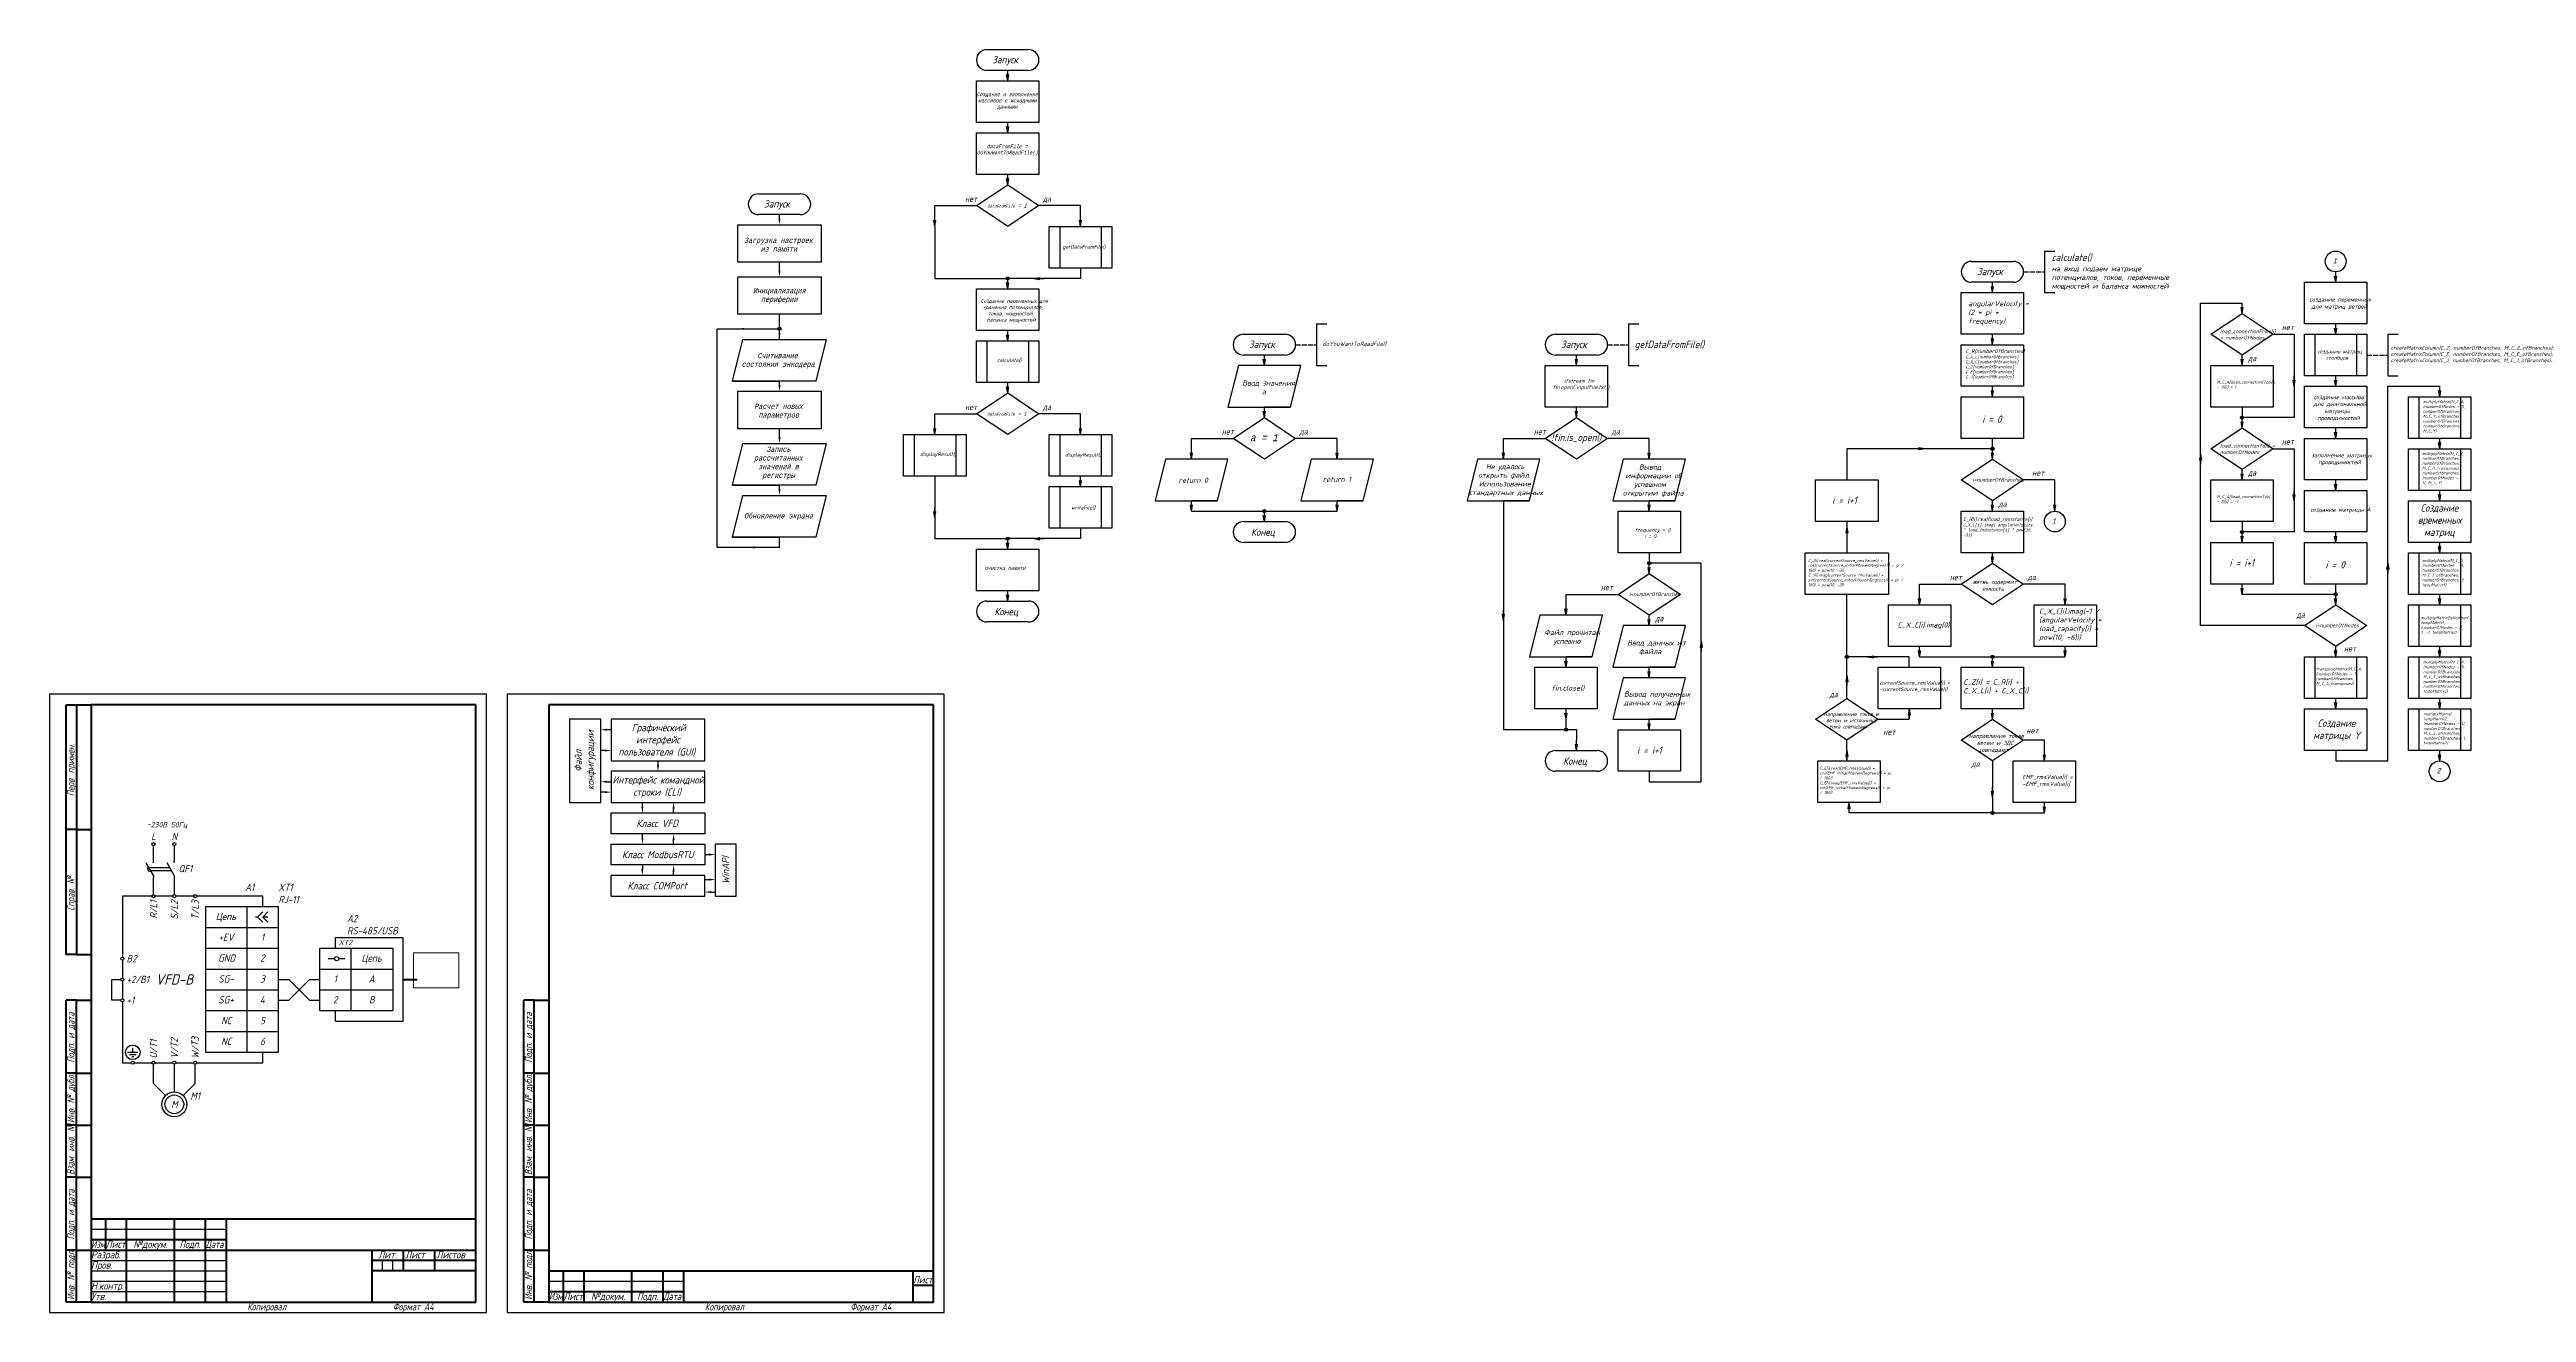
# Model space of a CAD drawing. Header units: millimetres. Extents: x 0 to 1191, y 0 to 607.
import ezdxf
from ezdxf.enums import TextEntityAlignment as Align

# ---------------------------------------------------------------- set-up
doc = ezdxf.new("R2010")
doc.units = ezdxf.units.MM
doc.linetypes.add('ACAD_ISO02W100', pattern=[15, 12, -3])
doc.layers.add('Непечатный слой', color=6, linetype='Continuous', lineweight=30, plot=False)
for name, color, linetype, lineweight in [('Основные', 7, 'Continuous', 80), ('С_надписи', 7, 'Continuous', 30), ('С_обычная', 7, 'Continuous', 30), ('С_Штриховые', 7, 'ACAD_ISO02W100', 30), ('Тонкие', 5, 'Continuous', 30)]:
    doc.layers.add(name, color=color, linetype=linetype, lineweight=lineweight)
doc.styles.add('Гост', font='isocpeur.ttf', dxfattribs={"width": 0.9, "oblique": 15})
picture_1 = doc.add_image_def('image1.jpg', size_in_pixel=(257, 198))

msp = doc.modelspace()

# ---------------------------------------------------------------- texts
at = {"layer": 'С_обычная', "style": 'Гост'}
for s, width, gutter_width, heights, insert, char_height, attachment_point in [('\\pi1.94016;{\\fConsolas|b0|i0|c204|p49;\\H0.72x;Создание и заполнение \\P\\pi2.70453;массивов с исходными \\P\\pi11.74592;данными}', 33.423, 17.5, [15.3], (443.7, 586.2), 2.5, 1), ('\\pi6.82559;{\\fConsolas|b0|i0|c204|p49;dataFromFile = \\P\\pi2.03249;doYouWantToReadFile()}', 33.423, 17.5, [15.3], (443.7, 561.2), 1.8, 1), ('\\pi1.68911;{\\fConsolas|b0|i0|c204|p49;нет}', 9.28, 17.5, [0], (438.4, 536.1), 2.5, 1), ('\\pi3.28162;{\\fConsolas|b0|i0|c204|p49;\\H0.79167x;dataFromFile\\H1.26315x; = 1}', 26.044, 17.5, [11.2], (447.5, 532.7), 1.8, 1), ('\\pi2.5817;{\\fConsolas|b0|i0|c204|p49;да}', 9.28, 17.5, [0], (475, 536.2), 2.5, 1), ('\\pi1.74594;{\\fConsolas|b0|i0|c204|p49;Загрузка настроек \\P\\pi9.7323;из памяти}', 36.835, 17, [15.5], (332.1, 516.4), 2.5, 1), ('\\pi13.38011;{\\fConsolas|b0|i0|c204|p49;1}', 28.917, 17.5, [8.38], (1084.2, 506.6), 2.5, 1), ('\\pi5.73338;{\\fConsolas|b0|i0|c204|p49;Инициализация \\P\\pi9.62005;периферии}', 36.835, 17, [15.5], (332.4, 492.2), 2.5, 1), ('\\pi1.68911;{\\fConsolas|b0|i0|c204|p49;нет}', 9.28, 17.5, [0], (1071.4, 474.5), 2.5, 1), ('\\pi8.56307;{\\fConsolas|b0|i0|c204|p49;Считывание \\P\\pi0.98435;состояния энкодера}', 36.835, 17, [15.5], (331.7, 461), 2.5, 1), ('\\pi2.5817;{\\fConsolas|b0|i0|c204|p49;да}', 9.28, 17.5, [0], (1054.4, 459.6), 2.5, 1), ('\\pi1.23952;Ввод значения \\P\\pi10.73375;а', 23.286, 17.5, [0], (572.1, 447.8), 2.5, 1), ('\\pi6.64061;{\\fConsolas|b0|i0|c204|p49;Расчет новых \\P\\pi8.69079;параметров}', 36.835, 17, [15.5], (332.1, 436.6), 2.5, 1), ('\\pi1.68911;{\\fConsolas|b0|i0|c204|p49;нет}', 9.28, 17.5, [0], (438.4, 436.1), 2.5, 1), ('\\pi3.28162;{\\fConsolas|b0|i0|c204|p49;\\H0.79167x;dataFromFile\\H1.26315x; = 1}', 26.044, 17.5, [11.2], (447.5, 432.7), 1.8, 1), ('\\pi2.5817;{\\fConsolas|b0|i0|c204|p49;да}', 9.28, 17.5, [0], (475, 436.2), 2.5, 1), ('\\pi1.68911;{\\fConsolas|b0|i0|c204|p49;нет}', 9.28, 17.5, [0], (561.8, 424.3), 2.5, 1), ('\\pi6.0757;{\\fConsolas|b0|i0|c204|p49;а = 1}', 26.044, 17.5, [11.2], (571, 422.1), 3.5, 1), ('\\pi2.5817;{\\fConsolas|b0|i0|c204|p49;да}', 9.28, 17.5, [0], (598.4, 424.4), 2.5, 1), ('\\pi1.68911;{\\fConsolas|b0|i0|c204|p49;нет}', 9.28, 17.5, [0], (711.8, 424.3), 2.5, 1), ('\\pi2.5817;{\\fConsolas|b0|i0|c204|p49;да}', 9.28, 17.5, [0], (748.4, 424.4), 2.5, 1), ('\\pi1.68911;{\\fConsolas|b0|i0|c204|p49;нет}', 9.28, 17.5, [0], (1071.4, 419.5), 2.5, 1), ('\\pi12.44764;{\\fConsolas|b0|i0|c204|p49;Запись \\P\\pi6.6103;рассчитанных \\P\\pi8.56838;значений в \\P\\pi10.50519;регистры}', 36.835, 17, [18.4], (332.1, 416), 2.5, 1), ('\\pi7.02054; Не удалось \\P\\pi5.10804;открыть файл. \\P\\pi5.38929;Использование \\P\\pi0.72054;стандартных данных', 31.586, 17.5, [0], (681.7, 407.7), 2.5, 1), ('\\pi9.19123;Вывод \\P\\pi2.66537;информации об \\P\\pi6.82873;успешном \\P\\pi1.42873;открытии файла', 26.927, 17.5, [0], (754.9, 407.5), 2.5, 1), ('\\pi5.68327;return 0', 23.286, 17.5, [0], (537.1, 401.1), 2.5, 1), ('return 1', 23.286, 17.5, [0], (612.1, 401.5), 2.5, 1), ('\\pi1.68911;{\\fConsolas|b0|i0|c204|p49;нет}', 9.28, 17.5, [0], (951.4, 404.5), 2.5, 1), ('\\pi2.5817;{\\fConsolas|b0|i0|c204|p49;да}', 9.28, 17.5, [0], (1054.4, 404.6), 2.5, 1), ('\\pi1.75797;{\\fConsolas|b0|i0|c204|p49;Обновление экрана}', 36.835, 17, [15.5], (332.1, 384), 2.5, 1), ('\\pi2.5817;{\\fConsolas|b0|i0|c204|p49;да}', 9.28, 17.5, [0], (934.4, 389.6), 2.5, 1), ('\\pi13.38011;{\\fConsolas|b0|i0|c204|p49;1}', 28.917, 17.5, [8.38], (949.2, 381.6), 2.5, 1), ('{\\fConsolas|b0|i0|c204|p49;очистка памяти}', 33.423, 17.5, [15.3], (449.5, 358.6), 1.8, 1), ('{\\fConsolas|b0|i0|c204|p49;нет}', 9.28, 17.5, [0], (751.6, 349.5), 2.5, 3), ('\\pi1.68911;{\\fConsolas|b0|i0|c204|p49;нет}', 9.28, 17.5, [0], (911.8, 354.3), 2.5, 1), ('\\pi2.5817;{\\fConsolas|b0|i0|c204|p49;да}', 9.28, 17.5, [0], (948.4, 354.4), 2.5, 1), ('\\pi2.5817;{\\fConsolas|b0|i0|c204|p49;да}', 9.28, 17.5, [0], (769.4, 334.6), 2.5, 1), ('\\pi2.5817;{\\fConsolas|b0|i0|c204|p49;да}', 9.28, 17.5, [0], (1077.7, 336.4), 2.5, 1), ('\\pi3.98304; Файл прочитан \\P\\pi10.05804;успешно', 31.586, 17.5, [0], (712.9, 328), 2.5, 1), ('\\pi3.81429; Ввод данных из \\P\\pi11.19506;файла', 31.586, 17.5, [0], (752.9, 323), 2.5, 1), ('\\pi1.68911;{\\fConsolas|b0|i0|c204|p49;нет}', 9.28, 17.5, [0], (1101.3, 320.1), 2.5, 1), ('\\pi2.07054; Вывод полученных \\P\\pi3.64554;данных на экран', 31.586, 17.5, [0], (753.1, 298.4), 2.5, 1), ('\\pi2.5817;{\\fConsolas|b0|i0|c204|p49;да}', 9.28, 17.5, [0], (853.2, 298.1), 2.5, 1), ('\\pi9.90359;Графический \\P\\pi11.95109;интерфейс \\P\\pi3.47795;пользователя (GUI)', 45, 17.5, [0], (270, 275), 3.5, 4), ('\\pi1.68911;{\\fConsolas|b0|i0|c204|p49;нет}', 9.28, 17.5, [0], (879.8, 280), 2.5, 1), ('\\pi1.68911;{\\fConsolas|b0|i0|c204|p49;нет}', 9.28, 17.5, [0], (948.6, 280.7), 2.5, 1), ('\\pi2.5817;{\\fConsolas|b0|i0|c204|p49;да}', 9.28, 17.5, [0], (921.4, 264.7), 2.5, 1), ('\\pi0.61109;Интерфейс командной \\P\\pi10.6442;строки (CLI)', 45, 17.5, [0], (270, 252.5), 3.5, 4), ('\\pi13.3779;{\\fConsolas|b0|i0|c204|p49;2}', 28.917, 17.5, [8.38], (1134.2, 261.6), 2.5, 1), ('\\A1;~230В 50Гц', 27.507, 17.5, [3.94], (46.8, 235.6), 2.5, 1), ('L', 11, 17.5, [0], (50, 227), 3.5, 8), ('N', 11, 17.5, [0], (60, 227), 3.5, 8), ('\\pi12.10859;Класс VFD', 45, 17.5, [0], (270, 235), 3.5, 4), ('\\A1;QF1', 4.844, 17.5, [4.06], (62, 215), 3.5, 1), ('\\pi5.17859;Класс ModbusRTU', 45, 17.5, [0], (270, 220), 3.5, 4), ('A1', 23, 17.5, [0], (94, 206), 3.5, 1), ('XT1\\PRJ-11', 42, 17.5, [0], (110, 206), 3.5, 1), ('\\pi7.85609;Класс COMPort', 45, 17.5, [0], (270, 205), 3.5, 4), ('\\A1;\\pi5.11246;Цепь', 20.17, 17.5, [6.18], (74.8, 192), 3.5, 1), ('A2\\PRS-485/USB', 23, 17.5, [0], (143, 191), 3.5, 1), ('\\A1;\\pi6.22359;+EV', 20, 17.5, [6.18], (75, 182), 3.5, 1), ('\\A1;\\pi6.55859;1', 15, 17.5, [6.18], (95, 182), 3.5, 1), ('\\A1;XT2', 7.5, 17.5, [5], (139, 179), 2.5, 1), ('B2', 11.11, 17.5, [4.82], (37, 170), 3.5, 4), ('\\A1;\\pi6.06609;GND', 20, 17.5, [6.18], (75, 172), 3.5, 1), ('\\A1;\\pi6.24359;2', 15, 17.5, [6.18], (95, 172), 3.5, 1), ('\\A1;\\pi5.11246;Цепь', 20.17, 17.5, [6.18], (144.8, 172), 3.5, 1), ('+2/B1', 11.11, 17.5, [4.82], (37, 160), 3.5, 4), ('VFD-B', 42, 17.5, [0], (51, 160), 5, 4), ('\\A1;\\pi6.22359;SG-', 20, 17.5, [6.18], (75, 162), 3.5, 1), ('\\A1;\\pi6.24359;3', 15, 17.5, [6.18], (95, 162), 3.5, 1), ('\\A1;\\pi6.55859;1', 15, 17.5, [6.18], (130, 162), 3.5, 1), ('\\A1;\\pi8.42859;A', 20, 17.5, [6.18], (145, 162), 3.5, 1), ('+1', 11.11, 17.5, [4.82], (37, 150), 3.5, 4), ('\\A1;\\pi6.22359;SG+', 20, 17.5, [6.18], (75, 152), 3.5, 1), ('\\A1;\\pi6.08609;4', 15, 17.5, [6.18], (95, 152), 3.5, 1), ('\\A1;\\pi6.24359;2', 15, 17.5, [6.18], (130, 152), 3.5, 1), ('\\A1;\\pi8.58609;B', 20, 17.5, [6.18], (145, 152), 3.5, 1), ('\\A1;\\pi7.48359;NC', 20, 17.5, [6.18], (75, 142), 3.5, 1), ('\\A1;\\pi7.48359;NC', 20, 17.5, [6.18], (75, 132), 3.5, 1), ('\\A1;\\pi6.24359;5', 15, 17.5, [6.18], (95, 142), 3.5, 1), ('\\A1;\\pi6.24359;6', 15, 17.5, [6.18], (95, 132), 3.5, 1), ('М1', 10, 17.5, [0], (70, 104), 3.5, 5)]:
    msp.add_mtext_dynamic_manual_height_columns(s, width=width, gutter_width=gutter_width, heights=heights, dxfattribs=dict(at, insert=insert, char_height=char_height, attachment_point=attachment_point))
at = {"layer": 'С_обычная', "attachment_point": 1, "style": 'Гост'}
for s, insert, char_height, width in [('getDataFromFile()', (486.9, 512.9), 1.8, 18.399), ('на вход подаем матрице потенциалов, токов, переменные мощностей и баланса можностей ', (962.5, 502.8), 2.5, 51.701), ('calculate()', (962.5, 508.7), 3.5, 342.417), ('\\pi1.45339;Создание переменных для \\P\\pi2.58738;хранения потенциалов, \\P\\pi4.97688;токов, мощностей, \\P\\pi4.40988;баланса мощностей', (446.2, 486.9), 1.8, 29.228), ('angularVelocity = (2 * pi * frequency)', (922.4, 486), 2.5, 26.249), ('\\pi0.89705;создание переменных \\P\\pi1.75205;для матриц ветвей', (1085.6, 487.7), 2, 26), ('doYouWantToReadFile()', (612, 466.4), 1.979, 26.61), ('getDataFromFile()', (762, 466.9), 3.5, 35.777), ('load_connectionFrom[i] < numberOfNodes', (1043.4, 472.3), 1.8, 22.09), ('createMatrixColumn(C_Z, numberOfBranches, M_C_Z_ofBranches);\\PcreateMatrixColumn(C_E, numberOfBranches, M_C_E_ofBranches);\\PcreateMatrixColumn(C_J, numberOfBranches, M_C_J_ofBranches);', (1125.5, 464.4), 1.8, 74.656), ('calculate()', (455.5, 458.5), 1.8, 27), ('C_R[numberOfBranches]\\P{\\fConsolas|b0|i0|c204|p49;\\H0.79167x;C_X_L[numberOfBranches]}\\P{\\fConsolas|b0|i0|c204|p49;\\H0.79167x;C_X_C[numberOfBranches]}\\P{\\fConsolas|b0|i0|c204|p49;\\H0.79167x;C_Z[numberOfBranches]}\\P{\\fConsolas|b0|i0|c204|p49;\\H0.79167x;C_E[numberOfBranches]\\PC_J[numberOfBranches]}', (921.1, 462.8), 1.8, 34.321), ('\\pi0.33204;создание матриц \\P\\pi4.42253;столбцов', (1090, 462.6), 1.8, 18.399), ('\\pi7.00785;ifstream fin\\P\\pi1.55673;fin.open("inputFile.txt")', (721.1, 448.5), 1.8, 26), ('M_C_A[(load_connectionFrom[i] - 1)][i] = 1', (1041.8, 447.7), 1.4, 22), ('\\pi8.27859;i = 0', (920.8, 431), 3.5, 26), ('\\pi2.87705;создание массива \\P\\pi2.74205;для диагональной \\P\\pi8.04244;матрицы \\P\\pi4.54205;проводимостей', (1085.6, 440.8), 2, 26), ('multiplyMatrix(M_C_A, (numberOfNodes - 1), numberOfBranches, M_C_Y_ofBranches, numberOfBranches, numberOfBranches, M_C_Y)', (1141, 438.3), 1.4, 19.564), ('!fin.is_open()', (721.9, 422.2), 3.5, 25.889), ('load_connectionTo[i] < numberOfNodes', (1043.4, 417.3), 1.8, 22.09), ('displayResult()', (418.5, 413.3), 1.8, 25), ('displayResult()', (488.2, 413), 1.8, 25), ('\\pi1.15744;заполнение матрицы \\P\\pi4.54205;проводимостей', (1086.1, 412.9), 2, 26), ('multiplyMatrix(M_C_Y, numberOfBranches, numberOfBranches, M_C_A_transposed, numberOfBranches, (numberOfNodes - 1), M_C_Y)', (1140.6, 413.4), 1.4, 16), ('i<numberOfBranches', (924.4, 401), 1.8, 25.889), ('writeFile()', (491.1, 387.6), 1.8, 86.287), ('\\pi7.01859;i = i+1', (849.9, 392), 3.5, 26), ('C_R[i].real(load_resistance[i]\\P{\\fConsolas|b0|i0|c204|p49;\\H0.79167x;C_X_L[i].imag( angularVelocity * load_inductance[i] * pow(10, -3))}', (919.9, 382.1), 1.8, 28.718), ('M_C_A[(load_connectionTo[i] - 1)][i] = -1', (1041.8, 392.7), 1.4, 22), ('\\pi1.07705;создание матрицы А', (1085.8, 386.7), 2, 26), ('\\pi3.94734;Создание \\P\\pi2.60859;временных \\P\\pi5.58426;матриц', (1135.9, 388.3), 3.5, 26), ('\\pi5.95485;frequency = 0\\P\\pi10.57185;i = 0', (756.1, 376.9), 1.8, 26), ('C_J[i].real(currentSource_rmsValue[i] * cos(currentSource_initialPhaseInDegrees[i] * pi / 180) * pow(10, -3))\\PC_J[i].imag(currentSource_rmsValue[i] * sin(currentSource_initialPhaseInDegrees[i] * pi / 180) * pow(10, -3))', (845.4, 362), 1.4, 39.587), ('\\pi7.01859;i = i+1', (1040.9, 362), 3.5, 26), ('\\pi8.27859;i = 0', (1085.8, 361), 3.5, 26), ('multiplyMatrix(M_C_A, (numberOfNodes - 1), numberOfBranches, M_C_J_ofBranches, numberOfBranches, 1, tempMatrix1)', (1140.6, 362), 1.4, 21), ('i<numberOfBranches', (759.4, 346), 1.8, 25.889), ('\\pi3.67677;ветвь содержит \\P\\pi8.34715;емкость', (920.9, 352.1), 2, 25.889), ('C_X_C[i].imag(-1 / (angularVelocity * load_capacity[i] * pow(10, -6)))', (956.4, 338.2), 2.5, 34), ('multiplyMatrixByNumber( tempMatrix1, (numberOfNodes - 1), 1, -1, tempMatrix1)', (1140, 334.5), 1.4, 17), ('C_X_C[i].imag(0)', (888.4, 331.6), 2.5, 34.172), ('i<numberOfNodes', (1089.4, 331), 1.8, 25.889), ('transposeMatrix(M_C_A, (numberOfNodes - 1), numberOfBranches, M_C_A_transposed)', (1089.6, 309.9), 1.4, 28), ('multiplyMatrix(M_C_A, (numberOfNodes - 1), numberOfBranches, M_C_Y_ofBranches, numberOfBranches, numberOfBranches, tempMatrix2)', (1141.1, 313.2), 1.4, 20), ('fin.close()', (722, 301.3), 2.5, 14.831), ('currentSource_rmsValue[i] = -currentSource_rmsValue[i]', (879.7, 303.4), 1.8, 29), ('C_Z[i] = C_R[i] + C_X_L[i] + C_X_C[i]', (920, 304.2), 2.5, 31.828), ('\\pi1.93056;направление токов в \\P\\pi3.06456;ветви и источника \\P\\pi4.52256;тока совпадает', (851, 288.4), 1.8, 25.889), ('multiplyMatrix( tempMatrix2, (numberOfNodes - 1), numberOfBranches, M_C_E_ofBranches, numberOfBranches, 1, tempMatrix2)', (1141.2, 288.3), 1.4, 20), ('\\pi1.78677;направление токав \\P\\pi5.65677;ветви и ЭДС \\P\\pi6.78177;совпадают', (920.9, 278), 2, 25.889), ('\\pi3.94734;Создание \\P\\pi1.82109;матрицы Y', (1086.4, 284.9), 3.5, 26), ('\\pi7.01859;i = i+1', (756.1, 271.9), 3.5, 26), ('C_E[i].real(EMF_rmsValue[i] * cos(EMF_initialPhaseInDegrees[i] * pi / 180))\\PC_E[i].imag(EMF_rmsValue[i] * sin(EMF_initialPhaseInDegrees[i] * pi / 180))', (850.9, 262.2), 1.4, 29.21), ('EMF_rmsValue[i] = -EMF_rmsValue[i]', (948.4, 258.3), 2, 23)]:
    msp.add_mtext(s, dxfattribs=dict(at, insert=insert, char_height=char_height, width=width))
at = {"layer": 'С_обычная', "char_height": 3.5, "rotation": 90, "style": 'Гост'}
for s, width, heights, insert, attachment_point in [('\\pi14.80609;Файл \\P\\pi6.03298;конфигурации', 40, [0], (257.5, 245), 4), ('\\pi5.88859;WinAPI', 25, [4], (325, 200), 4), ('R/L1', 13.413, [4.24], (50, 198), 6), ('S/L2', 15.796, [4.63], (60, 198), 6), ('T/L3', 14.788, [5.6], (70, 198), 6), ('U/T1', 18.648, [5.25], (50, 122), 4), ('V/T2', 14.096, [4.38], (60, 122), 4), ('W/T3', 18.697, [5.4], (70, 122), 4)]:
    msp.add_mtext_dynamic_manual_height_columns(s, width=width, gutter_width=17.5, heights=heights, dxfattribs=dict(at, insert=insert, attachment_point=attachment_point))

# ---------------------------------------------------------------- blocks, each defined once
blk = doc.blocks.new('A$C6D8C3B8E')
at = {"layer": 'С_обычная'}
for p, q in [((-1.7, -1.9), (3.3, -1.9)), ((-0.7, -2.9), (2.3, -2.9)), ((0.3, -3.9), (1.3, -3.9)), ((0.8, -1.9), (0.8, -0.9))]:
    blk.add_line(p, q, dxfattribs=at)
blk = doc.blocks.new('A$C360508CC')
at = {"layer": 'С_обычная'}
for p, q in [((-4.2, 4.2), (-10, 10)), ((0, 6), (0, 10)), ((4.2, 4.2), (10, 10))]:
    blk.add_line(p, q, dxfattribs=at)
for radius in [6, 4.5]:
    blk.add_circle((0, 0), radius, dxfattribs=at)
at = {"layer": 'С_обычная', "insert": (0, 0), "char_height": 3.5, "attachment_point": 5, "style": 'Гост'}
blk.add_mtext_dynamic_manual_height_columns('М', width=10, gutter_width=17.5, heights=[0], dxfattribs=at)
blk = doc.blocks.new('A$C77B34E51')
at = {"layer": 'С_обычная'}
for p, q in [((-5.5, 6.2), (-8, 8.7)), ((-8, 6.2), (-5.5, 6.2)), ((-5.5, 6.2), (-8, 3.7)), ((-3, 6.2), (-5.5, 8.7)), ((-3, 6.2), (-5.5, 3.7)), ((-3, 6.2), (-2, 6.2))]:
    blk.add_line(p, q, dxfattribs=at)
blk = doc.blocks.new('A$C0D3E3688')
at = {"layer": 'С_надписи'}
for p, q in [((0, 0), (-1, 0)), ((0, 0), (6, 3.5)), ((6, 0), (7, 0))]:
    blk.add_line(p, q, dxfattribs=at)
at = {"layer": 'С_обычная'}
for p, q in [((3.3, 3), (1.8, 2.2)), ((2.3, 1.3), (1.8, 2.2)), ((3.8, 2.2), (3.3, 3))]:
    blk.add_line(p, q, dxfattribs=at)
blk = doc.blocks.new('A$C5C6606D4')
at = {"layer": 'С_надписи'}
for p, q in [((5.7, -8.5), (2.3, -2.5)), ((5.7, -2.5), (5.7, -1.5)), ((5.7, -8.5), (5.7, -9.5))]:
    blk.add_line(p, q, dxfattribs=at)
blk = doc.blocks.new('A$C273A7A82')
at = {"layer": 'С_обычная'}
for p, q in [((-11.5, 1.2), (-1.5, 1.2)), ((-10.6, -0.3), (-0.6, -0.3))]:
    blk.add_line(p, q, dxfattribs=at)
at = {"layer": 'С_обычная', "rotation": 89.99999999999999}
blk.add_blockref('A$C0D3E3688', (-9.3, -2.6), dxfattribs=at)
at = {"layer": 'С_обычная'}
blk.add_blockref('A$C5C6606D4', (-5.1, 5.9), dxfattribs=at)
blk = doc.blocks.new('A$C6D5642A2')
at = {"layer": 'С_обычная'}
for p, q in [((9.1, -0.8), (29.1, -0.8)), ((29.1, -10.8), (9.1, -10.8))]:
    blk.add_line(p, q, dxfattribs=at)
for centre, start, end in [((9.1, -5.8), 90, 270), ((29.1, -5.8), 270, 90)]:
    blk.add_arc(centre, 5, start, end, dxfattribs=at)
at = {"layer": 'С_обычная', "insert": (11.7, -3.9), "char_height": 3.5, "attachment_point": 1, "style": 'Гост'}
blk.add_mtext_dynamic_manual_height_columns('Запуск', width=20.421, gutter_width=17.5, heights=[0], dxfattribs=at)
blk = doc.blocks.new('A$C301616EB')
at = {"layer": 'С_обычная'}
for q in [(-1.2, 0.9), (-0.7, 2.9), (-0.2, 0.9)]:
    blk.add_line((-0.7, -2.1), q, dxfattribs=at)
blk = doc.blocks.new('A$C3A9E5FC9')
at = {"layer": 'С_обычная'}
for p, q in [((-5.3, 2), (24.7, 2)), ((-5.3, -18), (-5.3, 2)), ((24.7, 2), (24.7, -18)), ((24.7, -18), (-5.3, -18))]:
    blk.add_line(p, q, dxfattribs=at)
blk = doc.blocks.new('A$C25193436')
at = {"layer": 'С_обычная'}
for p, q in [((-5.9, -9.1), (9.1, 0.9)), ((9.1, 0.9), (24.1, -9.1)), ((9.1, -19.1), (-5.9, -9.1)), ((24.1, -9.1), (9.1, -19.1))]:
    blk.add_line(p, q, dxfattribs=at)
blk = doc.blocks.new('A$C1D8400E9')
at = {"layer": 'С_обычная'}
for p, q in [((-18, -0.8), (12, -0.8)), ((-18, -20.8), (-18, -0.8)), ((-13, -0.8), (-13, -20.8)), ((7, -0.8), (7, -20.8)), ((12, -0.8), (12, -20.8)), ((12, -20.8), (-18, -20.8))]:
    blk.add_line(p, q, dxfattribs=at)
blk = doc.blocks.new('A$C35075AA8')
at = {"layer": 'С_обычная'}
h = blk.add_hatch(color=256, dxfattribs=at)
h.dxf.hatch_style = 1
h.paths.add_polyline_path([(0.5, 0.5, 1), (-1, 0.5, 1)])
blk.add_circle((-0.2, 0.5), 0.75, dxfattribs=at)
blk = doc.blocks.new('A$C07AE3D43')
at = {"layer": 'С_обычная'}
for p, q in [((-8.6, 6.6), (11.4, 6.6)), ((11.4, -3.4), (-8.6, -3.4))]:
    blk.add_line(p, q, dxfattribs=at)
for centre, start, end in [((-8.6, 1.6), 90, 270), ((11.4, 1.6), 270, 90)]:
    blk.add_arc(centre, 5, start, end, dxfattribs=at)
at = {"layer": 'С_обычная', "insert": (-5, 3.3), "char_height": 3.5, "attachment_point": 1, "style": 'Гост'}
blk.add_mtext_dynamic_manual_height_columns('Конец', width=20.421, gutter_width=17.5, heights=[0], dxfattribs=at)
blk = doc.blocks.new('A$C01BF3BAD')
at = {"layer": 'С_обычная'}
for p, q in [((4.6, 8.5), (4.6, -11.5)), ((4.6, 8.5), (9.6, 8.5)), ((4.6, -11.5), (9.6, -11.5))]:
    blk.add_line(p, q, dxfattribs=at)
at = {"layer": 'С_Штриховые', "ltscale": 0.2}
blk.add_line((-5.4, -1.5), (4.6, -1.5), dxfattribs=at)
blk = doc.blocks.new('A$C44592F95')
at = {"layer": 'С_обычная'}
for p, q in [((-17, 14.7), (-22, -5.3)), ((13, 14.7), (-17, 14.7)), ((13, 14.7), (-4.5, 14.7)), ((8, -5.3), (13, 14.7)), ((-22, -5.3), (8, -5.3)), ((8, -5.3), (-4.5, -5.3))]:
    blk.add_line(p, q, dxfattribs=at)
blk = doc.blocks.new('A$C3D8342BB')
at = {"layer": 'С_обычная'}
for p, q in [((-6.8, -17.9), (-1.8, 2.1)), ((-1.8, 2.1), (38.2, 2.1)), ((-1.8, 2.1), (15.7, 2.1)), ((38.2, 2.1), (33.2, -17.9)), ((33.2, -17.9), (-6.8, -17.9)), ((-6.8, -17.9), (15.7, -17.9))]:
    blk.add_line(p, q, dxfattribs=at)
blk = doc.blocks.new('Рамка А4 Форма 2')
at = {"layer": 'Непечатный слой'}
for p, q in [((210, 297), (0, 297)), ((0, 297), (0, 0)), ((210, 0), (210, 297)), ((0, 0), (210, 0))]:
    blk.add_line(p, q, dxfattribs=at)
at = {"layer": 'Основные'}
for p, q in [((8, 292), (13, 292)), ((8, 232), (8, 292)), ((13, 292), (20, 292)), ((13, 292), (13, 232)), ((205, 292), (20, 292)), ((20, 292), (20, 5)), ((205, 5), (205, 292)), ((13, 232), (8, 232)), ((8, 172), (8, 232)), ((13, 232), (13, 172)), ((13, 232), (20, 232)), ((13, 172), (8, 172)), ((13, 172), (20, 172)), ((13, 150), (8, 150)), ((8, 115), (8, 150)), ((13, 115), (13, 150)), ((13, 150), (20, 150)), ((13, 115), (8, 115)), ((8, 90), (8, 115)), ((13, 90), (13, 115)), ((13, 115), (20, 115)), ((13, 90), (8, 90)), ((8, 65), (8, 90)), ((13, 65), (13, 90)), ((13, 90), (20, 90)), ((13, 65), (8, 65)), ((8, 30), (8, 65)), ((13, 30), (13, 65)), ((13, 65), (20, 65)), ((20, 45), (205, 45)), ((27, 30), (27, 45)), ((37, 5), (37, 45)), ((60, 5), (60, 45)), ((75, 5), (75, 45)), ((85, 5), (85, 45)), ((13, 30), (8, 30)), ((8, 5), (8, 30)), ((13, 5), (13, 30)), ((13, 30), (20, 30)), ((20, 35), (85, 35)), ((20, 30), (85, 30)), ((85, 30), (205, 30)), ((155, 30), (155, 5)), ((205, 25), (155, 25)), ((170, 30), (170, 20)), ((185, 30), (185, 20)), ((205, 20), (155, 20)), ((13, 5), (8, 5)), ((20, 5), (13, 5)), ((20, 5), (205, 5))]:
    blk.add_line(p, q, dxfattribs=at)
at = {"layer": 'Тонкие'}
for p, q in [((20, 40), (85, 40)), ((20, 25), (85, 25)), ((160, 20), (160, 25)), ((165, 20), (165, 25)), ((20, 20), (85, 20)), ((20, 15), (85, 15)), ((20, 10), (85, 10))]:
    blk.add_line(p, q, dxfattribs=at)
at = {"layer": 'Основные', "style": 'Гост', "oblique": 15, "width": 0.8}
for s, p in [('Перв. примен.', (12, 248)), ('Справ. №', (12, 193)), ('Подп. и дата', (12, 120)), ('Инв. № дубл.', (12, 91)), ('Взам. инв. №', (12, 66)), ('Подп. и дата', (12, 35)), ('Инв. № подл.', (12, 6))]:
    blk.add_text(s, height=3.5, rotation=90, dxfattribs=at).set_placement(p)
at = {"layer": 'Основные', "style": 'Гост', "oblique": 15}
for s, width, p in [('Изм.', 0.7, (20, 31)), ('Разраб.', 0.9, (20, 26)), ('Пров.', 0.9, (20, 21)), ('Лист', 0.9, (27, 31)), ('Дата', 0.8, (75, 31)), ('Лист', 0.9, (171, 26)), ('Листов', 0.9, (186, 26)), ('Н.контр.', 0.9, (20, 11)), ('Утв.', 0.9, (20, 6)), ('Копировал', 0.8, (95, 1)), ('Формат А4', 0.8, (165, 1))]:
    blk.add_text(s, height=3.5, dxfattribs=dict(at, width=width)).set_placement(p)
for s, width, p in [('№докум.', 0.9, (48.5, 31)), ('Подп.', 0.85, (67.5, 31)), ('Лит.', 0.9, (162.5, 26))]:
    blk.add_text(s, height=3.5, dxfattribs=dict(at, width=width)).set_placement(p, align=Align.CENTER)
blk = doc.blocks.new('Рамка А4 Форма 2а')
at = {"layer": 'Непечатный слой'}
for p, q in [((210, 297), (0, 297)), ((0, 297), (0, 0)), ((210, 0), (210, 297)), ((0, 0), (210, 0))]:
    blk.add_line(p, q, dxfattribs=at)
at = {"layer": 'Основные'}
for p, q in [((205, 292), (20, 292)), ((20, 292), (20, 5)), ((205, 5), (205, 292)), ((13, 150), (8, 150)), ((8, 115), (8, 150)), ((13, 115), (13, 150)), ((13, 150), (20, 150)), ((13, 115), (8, 115)), ((8, 90), (8, 115)), ((13, 90), (13, 115)), ((13, 115), (20, 115)), ((13, 90), (8, 90)), ((8, 65), (8, 90)), ((13, 65), (13, 90)), ((13, 90), (20, 90)), ((13, 65), (8, 65)), ((8, 30), (8, 65)), ((13, 30), (13, 65)), ((13, 65), (20, 65)), ((13, 30), (8, 30)), ((8, 5), (8, 30)), ((13, 5), (13, 30)), ((13, 30), (20, 30)), ((20, 20), (205, 20)), ((27, 5), (27, 20)), ((37, 5), (37, 20)), ((60, 5), (60, 20)), ((75, 5), (75, 20)), ((85, 5), (85, 20)), ((195, 20), (195, 5)), ((205, 13), (195, 13)), ((13, 5), (8, 5)), ((20, 5), (13, 5)), ((20, 10), (85, 10)), ((20, 5), (205, 5))]:
    blk.add_line(p, q, dxfattribs=at)
at = {"layer": 'Тонкие'}
blk.add_line((20, 15), (85, 15), dxfattribs=at)
at = {"layer": 'Основные', "style": 'Гост', "oblique": 15, "width": 0.8}
for s, p in [('Подп. и дата', (12, 120)), ('Инв. № дубл.', (12, 91)), ('Взам. инв. №', (12, 66)), ('Подп. и дата', (12, 35)), ('Инв. № подл.', (12, 6))]:
    blk.add_text(s, height=3.5, rotation=90, dxfattribs=at).set_placement(p)
at = {"layer": 'Основные', "style": 'Гост', "oblique": 15}
for s, width, p in [('Лист', 0.9, (195, 14)), ('Изм.', 0.7, (20, 6)), ('Лист', 0.9, (27, 6)), ('Дата', 0.8, (75, 6)), ('Копировал', 0.8, (95, 1)), ('Формат А4', 0.8, (165, 1))]:
    blk.add_text(s, height=3.5, dxfattribs=dict(at, width=width)).set_placement(p)
for s, width, p in [('№докум.', 0.9, (48.5, 6)), ('Подп.', 0.85, (67.5, 6))]:
    blk.add_text(s, height=3.5, dxfattribs=dict(at, width=width)).set_placement(p, align=Align.CENTER)

# ---------------------------------------------------------------- linework, layer by layer
at = {"layer": 'Основные'}
msp.add_line((170, 160), (176.8, 160), dxfattribs=at)
at = {"layer": 'С_обычная'}
for p, q in [((350.9, 525.6), (350.9, 527.6)), ((425.6, 531.8), (445.6, 531.8)), ((425.6, 526.8), (425.6, 531.8)), ((495.6, 531.8), (475.6, 531.8)), ((495.6, 526.8), (495.6, 531.8)), ((425.6, 521.8), (425.6, 496.8)), ((350.9, 500.6), (350.9, 504.6)), ((350.9, 500.6), (350.9, 504.6)), ((495.6, 501.8), (495.6, 496.8)), ((425.6, 496.8), (460.6, 496.8)), ((495.6, 496.8), (460.6, 496.8)), ((350.9, 467.6), (350.9, 479.6)), ((1034, 330), (1034, 485)), ((1034, 485), (1054, 485)), ((320.9, 367.6), (320.9, 472.6)), ((320.9, 472.6), (350.9, 472.6)), ((1069, 470), (1079, 470)), ((1079, 470), (1079, 430)), ((350.9, 445.6), (350.9, 447.6)), ((1124, 265), (1124, 445)), ((1124, 445), (1149, 445)), ((425.6, 431.8), (445.6, 431.8)), ((425.6, 426.8), (425.6, 431.8)), ((495.6, 431.8), (475.6, 431.8)), ((495.6, 426.8), (495.6, 431.8)), ((1054, 435), (1054, 430)), ((1079, 430), (1054, 430)), ((350.9, 420.6), (350.9, 424.6)), ((350.9, 420.6), (350.9, 424.6)), ((549, 420), (569, 420)), ((549, 415), (549, 420)), ((619, 420), (599, 420)), ((619, 415), (619, 420)), ((699, 420), (719, 420)), ((699, 415), (699, 420)), ((769, 420), (749, 420)), ((769, 415), (769, 420)), ((934, 415), (934, 420)), ((934, 415), (864, 415)), ((864, 415), (864, 400)), ((1069, 415), (1079, 415)), ((1079, 415), (1079, 375)), ((350.9, 395.6), (350.9, 397.6)), ((425.6, 401.8), (425.6, 371.8)), ((964, 400), (949, 400)), ((964, 390), (964, 400)), ((549, 385), (619, 385)), ((699, 390), (699, 280)), ((350.9, 367.6), (350.9, 372.6)), ((425.6, 371.8), (460.6, 371.8)), ((495.6, 371.8), (460.6, 371.8)), ((495.6, 376.8), (495.6, 371.8)), ((864, 380), (864, 365)), ((1054, 380), (1054, 375)), ((1079, 375), (1054, 375)), ((350.9, 367.6), (320.9, 367.6)), ((769, 365), (769, 360)), ((794, 360), (769, 360)), ((794, 255), (794, 360)), ((844, 365), (884, 365)), ((844, 345), (844, 365)), ((884, 365), (884, 345)), ((899, 350), (919, 350)), ((899, 345), (899, 350)), ((969, 350), (949, 350)), ((969, 345), (969, 350)), ((1099, 345), (1099, 350)), ((729, 345), (754, 345)), ((729, 340), (729, 345)), ((884, 345), (844, 345)), ((864, 295), (864, 345)), ((1099, 345), (1054, 345)), ((1084, 330), (1034, 330)), ((894, 315), (864, 315)), ((894, 310), (894, 315)), ((899, 315), (969, 315)), ((894, 285), (894, 290)), ((250, 285), (250, 245)), ((265, 285), (250, 285)), ((265, 245), (265, 285)), ((270, 280), (268, 280)), ((315, 285), (270, 285)), ((270, 285), (270, 265)), ((315, 265), (315, 285)), ((734, 280), (699, 280)), ((729, 280), (729, 285)), ((734, 280), (734, 275)), ((864, 270), (864, 275)), ((879, 285), (894, 285)), ((959, 275), (949, 275)), ((959, 270), (959, 275)), ((267, 270), (265, 270)), ((270, 265), (315, 265)), ((292.5, 265), (292.5, 263)), ((864, 265), (864, 270)), ((934, 265), (934, 240)), ((1099, 270), (1099, 265)), ((1099, 265), (1124, 265)), ((268, 255), (270, 255)), ((270, 260), (270, 245)), ((315, 260), (270, 260)), ((315, 245), (315, 260)), ((769, 260), (769, 255)), ((769, 255), (794, 255)), ((250, 245), (265, 245)), ((267, 250), (265, 250)), ((270, 245), (315, 245)), ((270, 240), (315, 240)), ((270, 230), (270, 240)), ((285, 243), (285, 245)), ((300, 240), (300, 242)), ((315, 240), (315, 230)), ((934, 240), (865, 240)), ((934, 240), (959, 240)), ((315, 230), (270, 230)), ((285, 228), (285, 230)), ((300, 225), (300, 227)), ((50, 217), (50, 224.2)), ((60, 217), (60, 224.2)), ((270, 225), (315, 225)), ((270, 215), (270, 225)), ((315, 215), (270, 215)), ((285, 215), (285, 213)), ((315, 225), (315, 215)), ((315, 220), (317, 220)), ((330, 225), (320, 225)), ((320, 225), (320, 200)), ((330, 200), (330, 225)), ((50, 200.8), (50, 209)), ((60, 200.8), (60, 209)), ((315, 210), (270, 210)), ((270, 200), (270, 210)), ((300, 210), (300, 212)), ((315, 200), (315, 210)), ((315, 208), (317, 208)), ((35, 200), (35, 170.8)), ((49.2, 200), (35, 200)), ((59.2, 200), (50.8, 200)), ((69.2, 200), (60.8, 200)), ((102.5, 200), (70.8, 200)), ((75, 195), (95, 195)), ((75, 195), (75, 185)), ((95, 195), (110, 195)), ((95, 185), (95, 195)), ((102.5, 195), (102.5, 200)), ((110, 185), (110, 195)), ((270, 200), (315, 200)), ((318, 202), (320, 202)), ((320, 200), (330, 200)), ((75, 185), (95, 185)), ((75, 185), (75, 175)), ((95, 185), (110, 185)), ((95, 175), (95, 185)), ((110, 175), (110, 185)), ((137.5, 175), (137.5, 180)), ((170, 180), (137.5, 180)), ((170, 140), (170, 180)), ((35, 169.2), (35, 160.8)), ((75, 175), (95, 175)), ((75, 175), (75, 165)), ((95, 175), (110, 175)), ((95, 165), (95, 175)), ((110, 165), (110, 175)), ((130, 175), (145, 175)), ((130, 165), (130, 175)), ((134, 170), (137, 170)), ((139, 170), (142, 170)), ((145, 165), (145, 175)), ((145, 175), (165, 175)), ((165, 175), (165, 165)), ((30, 150), (30, 160)), ((30, 160), (34.2, 160)), ((35, 159.2), (35, 150.8)), ((75, 165), (95, 165)), ((75, 165), (75, 155)), ((75, 155), (95, 155)), ((75, 155), (75, 145)), ((95, 165), (110, 165)), ((95, 155), (95, 165)), ((95, 155), (110, 155)), ((95, 145), (95, 155)), ((110, 155), (110, 165)), ((110, 160), (115, 160)), ((110, 145), (110, 155)), ((115, 160), (125, 150)), ((125, 160), (115, 150)), ((125, 160), (130, 160)), ((130, 165), (145, 165)), ((130, 155), (130, 165)), ((130, 155), (145, 155)), ((130, 145), (130, 155)), ((145, 155), (145, 165)), ((145, 165), (165, 165)), ((145, 145), (145, 155)), ((145, 155), (165, 155)), ((165, 165), (165, 155)), ((165, 155), (165, 145)), ((34.2, 150), (30, 150)), ((35, 149.2), (35, 120)), ((75, 145), (95, 145)), ((75, 145), (75, 135)), ((95, 145), (110, 145)), ((95, 135), (95, 145)), ((110, 150), (115, 150)), ((110, 135), (110, 145)), ((125, 150), (130, 150)), ((130, 145), (145, 145)), ((137.5, 140), (137.5, 145)), ((145, 145), (165, 145)), ((75, 135), (95, 135)), ((75, 135), (75, 125)), ((95, 135), (110, 135)), ((95, 125), (95, 135)), ((110, 125), (110, 135)), ((137.5, 140), (170, 140)), ((35, 120), (39.2, 120)), ((40, 126), (40, 127)), ((40.8, 120), (49.2, 120)), ((50, 110), (50, 119.2)), ((50.8, 120), (59.2, 120)), ((60, 110), (60, 119.2)), ((60.8, 120), (69.2, 120)), ((70, 110), (70, 119.2)), ((70.8, 120), (102.5, 120)), ((75, 125), (95, 125)), ((95, 125), (110, 125)), ((102.5, 120), (102.5, 125))]:
    msp.add_line(p, q, dxfattribs=at)
for points in [[(330.9, 522.6), (370.9, 522.6), (370.9, 504.6), (330.9, 504.6)], [(330.9, 497.6), (370.9, 497.6), (370.9, 479.6), (330.9, 479.6)], [(330.9, 442.6), (370.9, 442.6), (370.9, 424.6), (330.9, 424.6)]]:
    msp.add_lwpolyline(points, close=True, dxfattribs=at)
for centre, radius in [((1099, 505), 5), ((964, 380), 5), ((1149, 260), 5), ((50, 225), 0.75), ((60, 225), 0.75), ((50, 200), 0.75), ((60, 200), 0.75), ((70, 200), 0.75), ((35, 170), 0.75), ((138, 170), 1), ((35, 160), 0.75), ((35, 150), 0.75), ((40, 125), 3.5), ((40, 120), 0.75), ((50, 120), 0.75), ((60, 120), 0.75), ((70, 120), 0.75)]:
    msp.add_circle(centre, radius, dxfattribs=at)
for points in [[(351.4, 525.6), (350.4, 525.6), (350.9, 522.6)], [(351.4, 500.6), (350.4, 500.6), (350.9, 497.6)], [(351.4, 500.6), (350.4, 500.6), (350.9, 497.6)], [(332.9, 473.1), (332.9, 472.1), (335.9, 472.6)], [(351.4, 470.6), (350.4, 470.6), (350.9, 467.6)], [(351.4, 445.6), (350.4, 445.6), (350.9, 442.6)], [(351.4, 420.6), (350.4, 420.6), (350.9, 417.6)], [(351.4, 420.6), (350.4, 420.6), (350.9, 417.6)], [(351.4, 395.6), (350.4, 395.6), (350.9, 392.6)], [(338.9, 367.1), (338.9, 368.1), (335.9, 367.6)], [(268, 279.5), (268, 280.5), (265, 280)], [(267, 270.5), (267, 269.5), (270, 270)], [(293, 263), (292, 263), (292.5, 260)], [(268, 254.5), (268, 255.5), (265, 255)], [(267, 250.5), (267, 249.5), (270, 250)], [(285.5, 243), (284.5, 243), (285, 240)], [(299.5, 242), (300.5, 242), (300, 245)], [(285.5, 228), (284.5, 228), (285, 225)], [(299.5, 227), (300.5, 227), (300, 230)], [(299.5, 212), (300.5, 212), (300, 215)], [(317, 220.5), (317, 219.5), (320, 220)], [(285.5, 213), (284.5, 213), (285, 210)], [(318, 201.5), (318, 202.5), (315, 202)], [(317, 208.5), (317, 207.5), (320, 208)]]:
    msp.add_solid(points, dxfattribs=at)

# ---------------------------------------------------------------- block references
for name, p in [('A$C6D5642A2', (441.5, 607.6)), ('A$C301616EB', (461.3, 593.9)), ('A$C3A9E5FC9', (450.9, 589.8)), ('A$C301616EB', (461.3, 568.9)), ('A$C3A9E5FC9', (450.9, 564.8)), ('A$C6D5642A2', (331.8, 538.3)), ('A$C25193436', (451.5, 540.9)), ('A$C301616EB', (461.3, 543.9)), ('A$C301616EB', (426.3, 523.9)), ('A$C301616EB', (496.3, 523.9)), ('A$C1D8400E9', (498.6, 522.6)), ('A$C6D5642A2', (914.9, 505.8)), ('A$C01BF3BAD', (954.4, 501.5)), ('A$C3A9E5FC9', (450.9, 489.8)), ('A$C35075AA8', (460.8, 496.3)), ('A$C301616EB', (461.3, 493.9)), ('A$C3A9E5FC9', (924.3, 488)), ('A$C301616EB', (934.7, 492.1)), ('A$C3A9E5FC9', (1089.3, 493)), ('A$C301616EB', (1099.7, 497.1)), ('A$C25193436', (1044.9, 479.1)), ('A$C301616EB', (1054.7, 482.1)), ('A$C3D8342BB', (335.1, 465.4)), ('A$C35075AA8', (351.1, 472.1)), ('A$C1D8400E9', (463.6, 467.6)), ('A$C301616EB', (461.3, 468.9)), ('A$C6D5642A2', (564.9, 470.8)), ('A$C01BF3BAD', (604.4, 466.5)), ('A$C6D5642A2', (714.9, 470.8)), ('A$C01BF3BAD', (754.4, 466.5)), ('A$C3A9E5FC9', (924.3, 463)), ('A$C301616EB', (934.7, 467.1)), ('A$C1D8400E9', (1102, 470.8)), ('A$C301616EB', (1099.7, 472.1)), ('A$C01BF3BAD', (1119.4, 461.5)), ('A$C44592F95', (588.5, 440.3)), ('A$C301616EB', (584.7, 457.1)), ('A$C3A9E5FC9', (724.3, 453)), ('A$C301616EB', (734.7, 457.1)), ('A$C3A9E5FC9', (1044.3, 453)), ('A$C301616EB', (1054.7, 457.1)), ('A$C25193436', (451.5, 440.9)), ('A$C301616EB', (461.3, 443.9)), ('A$C301616EB', (934.7, 442.1)), ('A$C301616EB', (1079.7, 447.1)), ('A$C3A9E5FC9', (1089.3, 443)), ('A$C301616EB', (1099.7, 447.1)), ('A$C301616EB', (1149.7, 442.1)), ('A$C25193436', (574.9, 429.1)), ('A$C301616EB', (584.7, 432.1)), ('A$C25193436', (724.9, 429.1)), ('A$C301616EB', (734.7, 432.1)), ('A$C3A9E5FC9', (924.3, 438)), ('A$C35075AA8', (1054.2, 429.5)), ('A$C301616EB', (1054.7, 427.1)), ('A$C1D8400E9', (1152, 440.8)), ('A$C3D8342BB', (335.1, 415.4)), ('A$C1D8400E9', (428.6, 422.6)), ('A$C301616EB', (426.3, 423.9)), ('A$C1D8400E9', (498.6, 422.6)), ('A$C301616EB', (496.3, 423.9)), ('A$C25193436', (1044.9, 424.1)), ('A$C3A9E5FC9', (1089.3, 418)), ('A$C301616EB', (1099.7, 422.1)), ('A$C301616EB', (1149.7, 417.1)), ('A$C44592F95', (553.5, 395.3)), ('A$C301616EB', (549.7, 412.1)), ('A$C44592F95', (623.5, 395.3)), ('A$C301616EB', (619.7, 412.1)), ('A$C44592F95', (703.5, 395.3)), ('A$C301616EB', (699.7, 412.1)), ('A$C44592F95', (773.5, 395.3)), ('A$C301616EB', (769.7, 412.1)), ('A$C25193436', (924.9, 409.1)), ('A$C35075AA8', (934.2, 414.5)), ('A$C301616EB', (934.7, 412.1)), ('A$C301616EB', (1054.7, 402.1)), ('A$C1D8400E9', (1152, 415.8)), ('A$C1D8400E9', (498.6, 397.6)), ('A$C301616EB', (496.3, 398.9)), ('A$C3A9E5FC9', (854.3, 398)), ('A$C3A9E5FC9', (1044.3, 398)), ('A$C301616EB', (1079.7, 392.1)), ('A$C3A9E5FC9', (1089.3, 393)), ('A$C301616EB', (1099.7, 397.1)), ('A$C301616EB', (1149.7, 392.1)), ('A$C3D8342BB', (335.1, 390.4)), ('A$C301616EB', (426.3, 383.9)), ('A$C301616EB', (549.7, 387.1)), ('A$C35075AA8', (584.2, 384.5)), ('A$C301616EB', (584.7, 382.1)), ('A$C301616EB', (619.7, 387.1)), ('A$C3A9E5FC9', (759.3, 383)), ('A$C301616EB', (769.7, 387.1)), ('A$C3A9E5FC9', (924.3, 383)), ('A$C301616EB', (934.7, 387.1)), ('A$C301616EB', (964.7, 387.1)), ('A$C3A9E5FC9', (1139.3, 388)), ('A$C35075AA8', (460.8, 371.3)), ('A$C301616EB', (461.3, 368.9)), ('A$C07AE3D43', (582.6, 373.4)), ('A$C3A9E5FC9', (1044.3, 368)), ('A$C35075AA8', (1054.2, 374.5)), ('A$C301616EB', (1054.7, 372.1)), ('A$C3A9E5FC9', (1089.3, 368)), ('A$C301616EB', (1099.7, 372.1)), ('A$C301616EB', (1149.7, 367.1)), ('A$C3A9E5FC9', (450.9, 364.8)), ('A$C35075AA8', (769.2, 359.5)), ('A$C301616EB', (769.7, 357.1)), ('A$C25193436', (924.9, 359.1)), ('A$C301616EB', (934.7, 362.1)), ('A$C1D8400E9', (1152, 365.8)), ('A$C301616EB', (461.3, 343.9)), ('A$C25193436', (759.9, 354.1)), ('A$C301616EB', (1054.7, 347.1)), ('A$C35075AA8', (1099.2, 344.5)), ('A$C07AE3D43', (459.2, 335.2)), ('A$C301616EB', (699.7, 334.6)), ('A$C44592F95', (733.5, 320.3)), ('A$C301616EB', (769.7, 332.1)), ('A$C3A9E5FC9', (889.3, 338)), ('A$C301616EB', (899.7, 342.1)), ('A$C3A9E5FC9', (959.3, 338)), ('A$C301616EB', (969.7, 342.1)), ('A$C25193436', (1089.9, 339.1)), ('A$C301616EB', (1099.7, 342.1)), ('A$C1D8400E9', (1152, 340.8)), ('A$C301616EB', (1149.7, 342.1)), ('A$C44592F95', (773.5, 315.3)), ('A$C3A9E5FC9', (719.3, 308)), ('A$C301616EB', (729.7, 312.1)), ('A$C301616EB', (769.7, 307.1)), ('A$C35075AA8', (864.2, 314.5)), ('A$C3A9E5FC9', (884.3, 308)), ('A$C301616EB', (899.7, 317.1)), ('A$C3A9E5FC9', (924.3, 308)), ('A$C35075AA8', (934.2, 314.5)), ('A$C301616EB', (934.7, 312.1)), ('A$C301616EB', (969.7, 317.1)), ('A$C1D8400E9', (1102, 315.8)), ('A$C301616EB', (1099.7, 317.1)), ('A$C1D8400E9', (1152, 315.8)), ('A$C301616EB', (1149.7, 317.1)), ('A$C44592F95', (773.5, 290.3)), ('Рамка А4 Форма 2', (0, 0)), ('Рамка А4 Форма 2а', (220, 0)), ('A$C301616EB', (729.7, 287.1)), ('A$C25193436', (854.9, 294.1)), ('A$C301616EB', (934.7, 287.1)), ('A$C3A9E5FC9', (1089.3, 288)), ('A$C301616EB', (1099.7, 292.1)), ('A$C1D8400E9', (1152, 290.8)), ('A$C301616EB', (1149.7, 292.1)), ('A$C35075AA8', (729.2, 279.5)), ('A$C301616EB', (734.7, 272.1)), ('A$C3A9E5FC9', (759.3, 278)), ('A$C301616EB', (769.7, 282.1)), ('A$C25193436', (924.9, 284.1)), ('A$C07AE3D43', (732.6, 263.4)), ('A$C3A9E5FC9', (855.3, 263)), ('A$C3A9E5FC9', (949.3, 263)), ('A$C301616EB', (959.7, 267.1)), ('A$C301616EB', (1149.7, 267.1)), ('A$C301616EB', (934.7, 249.6)), ('A$C35075AA8', (934.2, 239.5)), ('A$C301616EB', (959.7, 242.1)), ('A$C273A7A82', (59.3, 212.6)), ('A$C6D8C3B8E', (39.2, 126.9)), ('A$C360508CC', (60, 100))]:
    msp.add_blockref(name, p, dxfattribs=at)
for p, rotation in [((475.2, 496.1), 270), ((899.4, 415.7), 89.99999999999999), ((1033.3, 410.4), 180), ((475.2, 371.1), 270), ((863.3, 375.4), 180), ((1123.3, 357.9), 180), ((876.1, 314.3), 270), ((863.3, 303.9), 180), ((893.3, 287.9), 180), ((863.3, 267.9), 180), ((864.3, 242.9), 180)]:
    msp.add_blockref('A$C301616EB', p, dxfattribs=dict(at, rotation=rotation))
at = {"layer": 'С_обычная', "xscale": -1}
for name, p in [('A$C301616EB', (728.3, 337.1)), ('A$C77B34E51', (97, 183.8))]:
    msp.add_blockref(name, p, dxfattribs=at)
at = {"layer": 'С_обычная', "xscale": -1, "rotation": 180}
msp.add_blockref('A$C301616EB', (794.7, 320.4), dxfattribs=at)

msp.set_redraw_order([(e.dxf.handle, doc.entitydb.next_handle()) for e in msp.query("TEXT MTEXT ATTDEF DIMENSION ARC_DIMENSION")])  # texts and dimensions are drawn at this point

# ---------------------------------------------------------------- pictures from other files: only their frames are drawn
at = {"layer": 'С_обычная', "lineweight": 0, "transparency": 33554687}
image = msp.add_image(picture_1, insert=(175, 156), size_in_units=(21.8, 16.8), dxfattribs=at)
image.dxf.flags = 11

doc.saveas('drawing.dxf')
